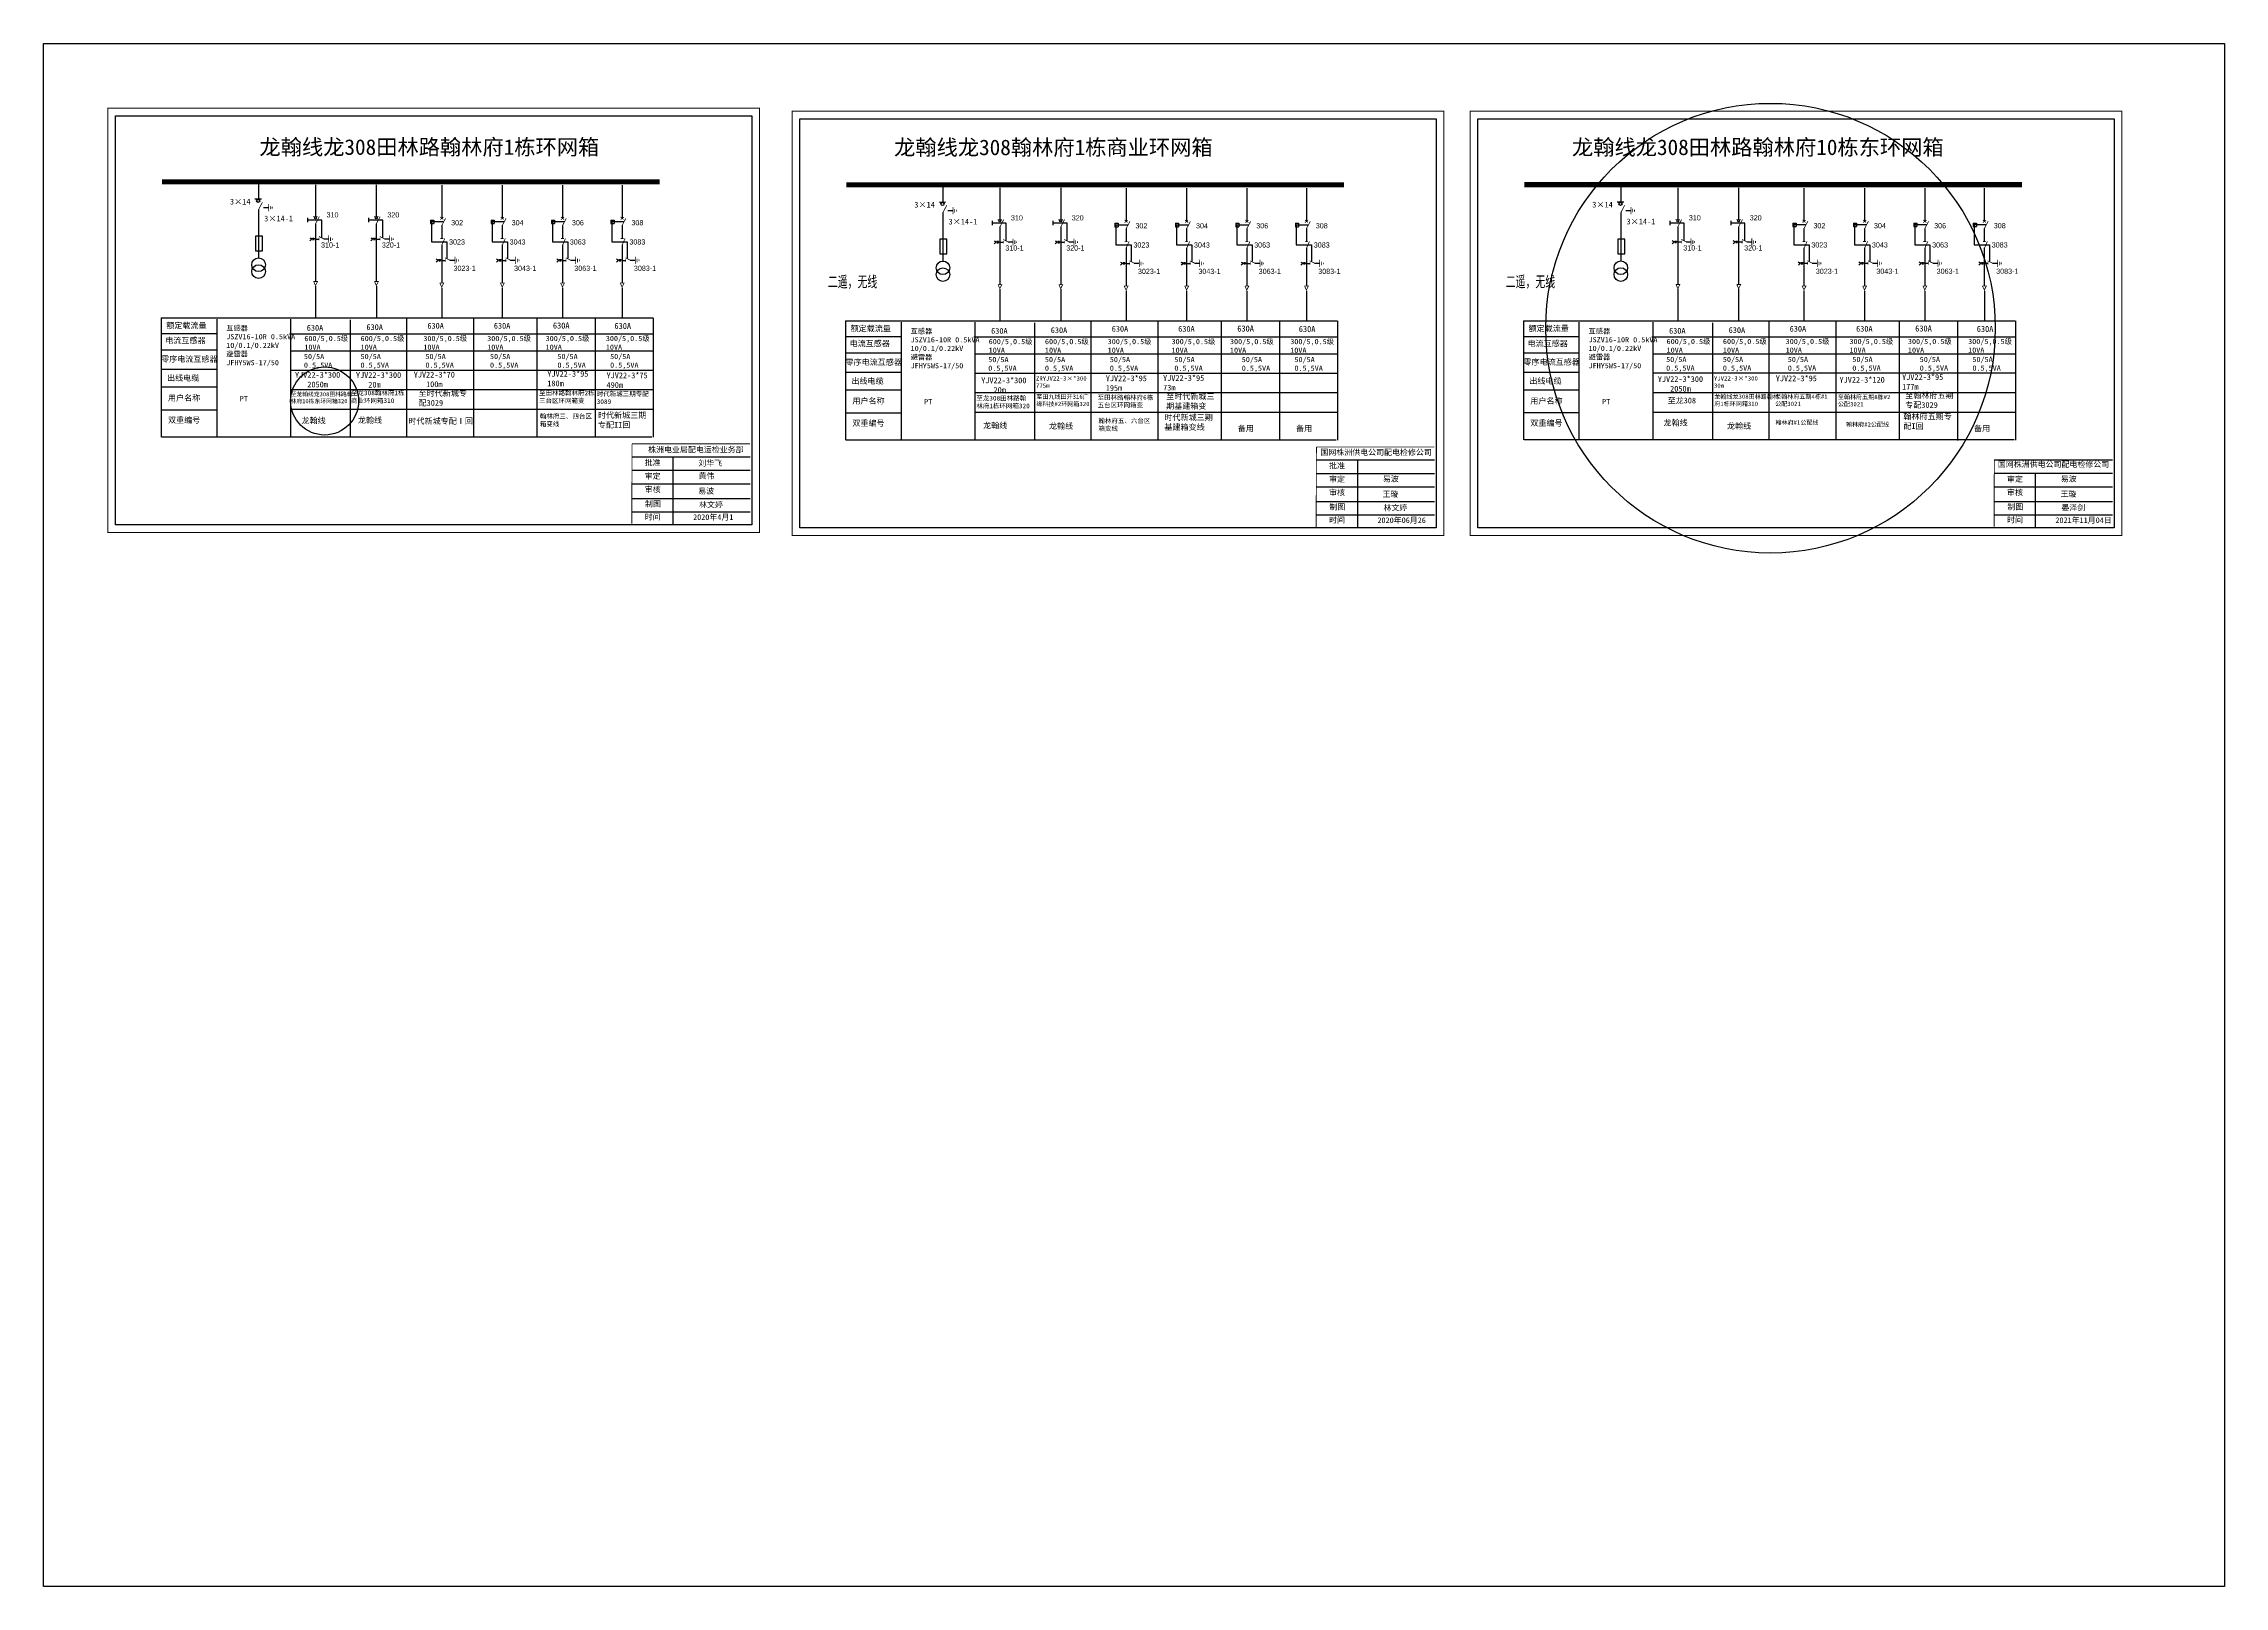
# Model space of a CAD drawing. Extents: x -194 to 226, y -192 to 105.
import ezdxf

# ---------------------------------------------------------------- set-up
doc = ezdxf.new("R2010")
doc.units = 0
doc.header["$LTSCALE"] = 0.774411
doc.linetypes.add('ACAD_ISO02W100', pattern=[15, 12, -3])
doc.linetypes.add('CENTER', pattern=[50.8, 31.75, -6.35, 6.35, -6.35])
doc.layers.get('0').update_dxf_attribs({"linetype": 'CONTINUOUS'})
doc.layers.add('2', color=7, linetype='CONTINUOUS')
doc.layers.add('3', color=7, linetype='CONTINUOUS')
doc.styles.add('hztxt_txtstyle_0.00_0_0', font='simkai.ttf')
doc.styles.add('hztxt_txtstyle_1.80_0_0', font='', dxfattribs={"height": 1.8, "bigfont": 'hztxt.shx'})
doc.styles.add('hztxt_txtstyle_2.70_0_0', font='simkai.ttf', dxfattribs={"height": 2.7})
doc.styles.add('KaiTi_txtstyle_1.11_0_0', font='simkai.ttf', dxfattribs={"height": 1.109414})
doc.styles.add('SimSun_txtstyle_1.09_0_0', font='', dxfattribs={"height": 1.0944})
doc.styles.add('字体', font='', dxfattribs={"height": 2.5})
doc.styles.add('宋体', font='', dxfattribs={"width": 0.65})
doc.styles.add('宋体_txtstyle_1.35', font='', dxfattribs={"height": 1.348028})
doc.styles.get('hztxt_txtstyle_1.80_0_0').set_extended_font_data('hztxt')
doc.styles.get('SimSun_txtstyle_1.09_0_0').set_extended_font_data('SimSun')
doc.styles.get('字体').set_extended_font_data('SimSun')
doc.styles.get('宋体').set_extended_font_data('SimSun')
doc.styles.get('宋体_txtstyle_1.35').set_extended_font_data('宋体')

# ---------------------------------------------------------------- blocks, each defined once
blk = doc.blocks.new('JD')
for points in [[(-2, 0.2), (-2, -0.2), (2, 0.2), (2, -0.2)], [(1, -1.2), (1, -0.8), (-1, -1.2), (-1, -0.8)], [(-0.5, -1.8), (-0.5, -2.2), (0.5, -1.8), (0.5, -2.2)]]:
    blk.add_trace(points)

msp = doc.modelspace()

# ---------------------------------------------------------------- linework, layer by layer
at = {"color": 0}
for p, q in [((-194.22, 105.09), (225.78, 105.09)), ((-152.85, 78.49), (-152.85, 75.2)), ((-141.86, 77.89), (-141.86, 71.78)), ((-130.15, 77.89), (-130.15, 71.78)), ((-117.56, 77.86), (-117.56, 71.44)), ((-105.9, 77.86), (-105.9, 71.44)), ((-94.3, 77.86), (-94.3, 71.44)), ((-82.83, 77.86), (-82.83, 71.44)), ((-21.05, 77.9), (-21.05, 74.61)), ((-10.06, 77.3), (-10.06, 71.19)), ((1.66, 77.3), (1.66, 71.19)), ((14.24, 77.27), (14.24, 70.85)), ((25.9, 77.27), (25.9, 70.85)), ((37.5, 77.27), (37.5, 70.85)), ((48.98, 77.27), (48.98, 70.85)), ((109.52, 77.92), (109.52, 74.63)), ((120.5, 77.32), (120.5, 71.21)), ((132.22, 77.32), (132.22, 71.21)), ((144.81, 77.28), (144.81, 70.87)), ((156.47, 77.28), (156.47, 70.87)), ((168.07, 77.28), (168.07, 70.87)), ((179.54, 77.28), (179.54, 70.87)), ((-152.83, 73.17), (-152.83, 63.84)), ((-151.85, 73.54), (-150.91, 73.54)), ((-21.03, 72.58), (-21.03, 63.25)), ((-20.05, 72.95), (-19.11, 72.95)), ((109.54, 72.6), (109.54, 63.27)), ((110.52, 72.97), (111.46, 72.97)), ((-141.86, 70.42), (-141.86, 59.31)), ((-141.86, 67.47), (-141.17, 67.47)), ((-140.27, 67.49), (-139.33, 67.49)), ((-130.15, 70.42), (-130.15, 59.31)), ((-130.15, 67.47), (-129.45, 67.47)), ((-128.55, 67.49), (-127.61, 67.49)), ((-119.69, 71.09), (-119.09, 71.09)), ((-119.69, 71.09), (-119.69, 70.43)), ((-119.69, 70.43), (-119.09, 70.43)), ((-119.09, 71.09), (-119.09, 70.43)), ((-117.56, 70.08), (-117.56, 67.6)), ((-108.03, 71.09), (-107.43, 71.09)), ((-108.03, 71.09), (-108.03, 70.43)), ((-108.03, 70.43), (-107.43, 70.43)), ((-107.43, 71.09), (-107.43, 70.43)), ((-105.9, 70.08), (-105.9, 67.6)), ((-96.43, 71.09), (-95.83, 71.09)), ((-96.43, 71.09), (-96.43, 70.43)), ((-96.43, 70.43), (-95.83, 70.43)), ((-95.83, 71.09), (-95.83, 70.43)), ((-94.3, 70.08), (-94.3, 67.6)), ((-84.96, 71.09), (-84.36, 71.09)), ((-84.96, 71.09), (-84.96, 70.43)), ((-84.96, 70.43), (-84.36, 70.43)), ((-84.36, 71.09), (-84.36, 70.43)), ((-82.83, 70.08), (-82.83, 67.6)), ((-10.06, 69.83), (-10.06, 58.73)), ((1.66, 69.83), (1.66, 58.73)), ((12.11, 70.5), (12.71, 70.5)), ((12.11, 70.5), (12.11, 69.84)), ((12.11, 69.84), (12.71, 69.84)), ((12.71, 70.5), (12.71, 69.84)), ((14.24, 69.49), (14.24, 67.01)), ((23.77, 70.5), (24.37, 70.5)), ((23.77, 70.5), (23.77, 69.84)), ((23.77, 69.84), (24.37, 69.84)), ((24.37, 70.5), (24.37, 69.84)), ((25.9, 69.49), (25.9, 67.01)), ((35.37, 70.5), (35.97, 70.5)), ((35.37, 70.5), (35.37, 69.84)), ((35.37, 69.84), (35.97, 69.84)), ((35.97, 70.5), (35.97, 69.84)), ((37.5, 69.49), (37.5, 67.01)), ((46.85, 70.5), (47.44, 70.5)), ((46.85, 70.5), (46.85, 69.84)), ((46.85, 69.84), (47.44, 69.84)), ((47.44, 70.5), (47.44, 69.84)), ((48.98, 69.49), (48.98, 67.01)), ((120.5, 69.84), (120.5, 58.74)), ((132.22, 69.84), (132.22, 58.74)), ((142.68, 70.52), (143.28, 70.52)), ((142.68, 70.52), (142.68, 69.86)), ((142.68, 69.86), (143.28, 69.86)), ((143.28, 70.52), (143.28, 69.86)), ((144.81, 69.51), (144.81, 67.03)), ((154.34, 70.52), (154.94, 70.52)), ((154.34, 70.52), (154.34, 69.86)), ((154.34, 69.86), (154.94, 69.86)), ((154.94, 70.52), (154.94, 69.86)), ((156.47, 69.51), (156.47, 67.03)), ((165.94, 70.52), (166.54, 70.52)), ((165.94, 70.52), (165.94, 69.86)), ((165.94, 69.86), (166.54, 69.86)), ((166.54, 70.52), (166.54, 69.86)), ((168.07, 69.51), (168.07, 67.03)), ((177.41, 70.52), (178.01, 70.52)), ((177.41, 70.52), (177.41, 69.86)), ((177.41, 69.86), (178.01, 69.86)), ((178.01, 70.52), (178.01, 69.86)), ((179.54, 69.51), (179.54, 67.03)), ((-117.56, 66.36), (-117.56, 59.06)), ((-117.56, 63.36), (-116.87, 63.36)), ((-115.96, 63.38), (-115.02, 63.38)), ((-105.9, 66.36), (-105.9, 59.06)), ((-105.9, 63.36), (-105.21, 63.36)), ((-104.31, 63.38), (-103.37, 63.38)), ((-94.3, 66.36), (-94.3, 59.06)), ((-94.3, 63.36), (-93.61, 63.36)), ((-92.71, 63.38), (-91.77, 63.38)), ((-82.83, 66.36), (-82.83, 59.06)), ((-82.83, 63.36), (-82.13, 63.36)), ((-81.23, 63.38), (-80.29, 63.38)), ((-10.06, 66.88), (-9.37, 66.88)), ((-8.47, 66.9), (-7.53, 66.9)), ((1.66, 66.88), (2.35, 66.88)), ((3.25, 66.9), (4.19, 66.9)), ((14.24, 65.78), (14.24, 58.47)), ((25.9, 65.78), (25.9, 58.47)), ((37.5, 65.78), (37.5, 58.47)), ((48.98, 65.78), (48.98, 58.47)), ((120.5, 66.9), (121.2, 66.9)), ((122.1, 66.92), (123.04, 66.92)), ((132.22, 66.9), (132.91, 66.9)), ((133.82, 66.92), (134.76, 66.92)), ((144.81, 65.79), (144.81, 58.49)), ((156.47, 65.79), (156.47, 58.49)), ((168.07, 65.79), (168.07, 58.49)), ((179.54, 65.79), (179.54, 58.49)), ((14.24, 62.78), (14.93, 62.78)), ((15.84, 62.79), (16.78, 62.79)), ((25.9, 62.78), (26.59, 62.78)), ((27.49, 62.79), (28.44, 62.79)), ((37.5, 62.78), (38.19, 62.78)), ((39.09, 62.79), (40.03, 62.79)), ((48.98, 62.78), (49.67, 62.78)), ((50.57, 62.79), (51.51, 62.79)), ((144.81, 62.79), (145.5, 62.79)), ((146.4, 62.81), (147.35, 62.81)), ((156.47, 62.79), (157.16, 62.79)), ((158.06, 62.81), (159, 62.81)), ((168.07, 62.79), (168.76, 62.79)), ((169.66, 62.81), (170.6, 62.81)), ((179.54, 62.79), (180.23, 62.79)), ((181.14, 62.81), (182.08, 62.81)), ((-160.79, 49.21), (-171.49, 49.21)), ((-28.99, 48.62), (-39.69, 48.62)), ((101.58, 48.64), (90.87, 48.64)), ((-160.83, 46.06), (-171.53, 46.06)), ((-160.83, 42.35), (-171.53, 42.35)), ((-29.03, 45.48), (-39.73, 45.48)), ((101.54, 45.49), (90.83, 45.49)), ((-160.87, 38.96), (-171.57, 38.96)), ((-29.07, 38.37), (-39.77, 38.37)), ((-29.03, 41.76), (-39.73, 41.76)), ((101.5, 38.39), (90.79, 38.39)), ((101.54, 41.78), (90.83, 41.78)), ((-160.83, 34.55), (-171.54, 34.55)), ((-29.03, 33.96), (-39.73, 33.96)), ((101.54, 33.98), (90.83, 33.98))]:
    msp.add_line(p, q, dxfattribs=at)
for p, q in [((-194.22, -191.91), (-194.22, 105.09)), ((225.78, 105.09), (225.78, -191.91)), ((225.78, -191.91), (-194.22, -191.91))]:
    msp.add_line(p, q)
at = {"color": 0, "linetype": 'ACAD_ISO02W100'}
for p, q in [((-117.26, 70.75), (-119.5, 70.75)), ((-119.5, 70.75), (-119.5, 66.94)), ((-105.6, 70.75), (-107.84, 70.75)), ((-107.84, 70.75), (-107.84, 66.94)), ((-94, 70.75), (-96.24, 70.75)), ((-96.24, 70.75), (-96.24, 66.94)), ((-82.53, 70.75), (-84.77, 70.75)), ((-84.77, 70.75), (-84.77, 66.94)), ((14.54, 70.16), (12.3, 70.16)), ((12.3, 70.16), (12.3, 66.35)), ((26.2, 70.16), (23.96, 70.16)), ((23.96, 70.16), (23.96, 66.35)), ((37.8, 70.16), (35.56, 70.16)), ((35.56, 70.16), (35.56, 66.35)), ((49.28, 70.16), (47.04, 70.16)), ((47.04, 70.16), (47.04, 66.35)), ((145.11, 70.17), (142.87, 70.17)), ((142.87, 70.17), (142.87, 66.36)), ((156.77, 70.17), (154.53, 70.17)), ((154.53, 70.17), (154.53, 66.36)), ((168.37, 70.17), (166.13, 70.17)), ((166.13, 70.17), (166.13, 66.36)), ((179.84, 70.17), (177.6, 70.17)), ((177.6, 70.17), (177.6, 66.36)), ((-119.5, 66.94), (-116.54, 66.94)), ((-116.54, 66.94), (-116.54, 63.79)), ((-107.84, 66.94), (-104.89, 66.94)), ((-104.89, 66.94), (-104.89, 63.79)), ((-96.24, 66.94), (-93.29, 66.94)), ((-93.29, 66.94), (-93.29, 63.79)), ((-84.77, 66.94), (-81.81, 66.94)), ((-81.81, 66.94), (-81.81, 63.79)), ((12.3, 66.35), (15.26, 66.35)), ((15.26, 66.35), (15.26, 63.2)), ((23.96, 66.35), (26.92, 66.35)), ((26.92, 66.35), (26.92, 63.2)), ((35.56, 66.35), (38.51, 66.35)), ((38.51, 66.35), (38.51, 63.2)), ((47.04, 66.35), (49.99, 66.35)), ((49.99, 66.35), (49.99, 63.2)), ((142.87, 66.36), (145.83, 66.36)), ((145.83, 66.36), (145.83, 63.22)), ((154.53, 66.36), (157.48, 66.36)), ((157.48, 66.36), (157.48, 63.22)), ((166.13, 66.36), (169.08, 66.36)), ((169.08, 66.36), (169.08, 63.22)), ((177.6, 66.36), (180.56, 66.36)), ((180.56, 66.36), (180.56, 63.22))]:
    msp.add_line(p, q, dxfattribs=at)
at = {"color": 0, "linetype": 'CENTER'}
for p, q in [((-141.86, 58.42), (-141.86, 52.28)), ((-130.14, 58.42), (-130.14, 52.28)), ((-117.55, 58.08), (-117.55, 52.31)), ((-105.9, 58.08), (-105.9, 52.31)), ((-94.3, 58.08), (-94.3, 52.31)), ((-82.82, 58.08), (-82.82, 52.31)), ((-10.06, 57.83), (-10.06, 51.69)), ((1.66, 57.83), (1.66, 51.69)), ((14.25, 57.49), (14.25, 51.72)), ((25.91, 57.49), (25.91, 51.72)), ((37.5, 57.49), (37.5, 51.72)), ((48.98, 57.49), (48.98, 51.72)), ((120.51, 57.85), (120.51, 51.71)), ((132.23, 57.85), (132.23, 51.71)), ((144.81, 57.5), (144.81, 51.74)), ((156.47, 57.5), (156.47, 51.74)), ((168.07, 57.5), (168.07, 51.74)), ((179.55, 57.5), (179.55, 51.74))]:
    msp.add_line(p, q, dxfattribs=at)
at = {"color": 0, "linetype": 'Continuous'}
for p, q in [((-171.56, 52.29), (-76.89, 52.29)), ((-171.51, 29.35), (-171.51, 52.29)), ((-160.89, 52.05), (-160.89, 29.36)), ((-146.68, 52.05), (-146.68, 29.36)), ((-135.16, 51.9), (-135.16, 29.37)), ((-124.33, 52.25), (-124.33, 29.36)), ((-111.44, 52.25), (-111.44, 29.36)), ((-99.24, 52.23), (-99.24, 29.34)), ((-87.97, 52.16), (-87.97, 29.26)), ((-76.84, 52.28), (-76.84, 29.34)), ((-39.76, 51.71), (54.91, 51.71)), ((-39.71, 28.76), (-39.71, 51.71)), ((-29.09, 51.46), (-29.09, 28.77)), ((-14.88, 51.46), (-14.88, 28.77)), ((-3.36, 51.31), (-3.36, 28.78)), ((7.47, 51.66), (7.47, 28.77)), ((20.36, 51.66), (20.36, 28.77)), ((32.56, 51.65), (32.56, 28.75)), ((43.83, 51.57), (43.83, 28.68)), ((54.96, 51.69), (54.96, 28.75)), ((90.81, 51.72), (185.47, 51.72)), ((90.85, 28.78), (90.85, 51.72)), ((101.48, 51.48), (101.48, 28.78)), ((115.69, 51.48), (115.69, 28.78)), ((127.21, 51.32), (127.21, 28.8)), ((138.04, 51.68), (138.04, 28.79)), ((150.93, 51.68), (150.93, 28.79)), ((163.13, 51.66), (163.13, 28.77)), ((174.4, 51.59), (174.4, 28.69)), ((185.53, 51.71), (185.53, 28.76)), ((-146.85, 49.23), (-76.86, 49.23)), ((-15.05, 48.64), (54.94, 48.64)), ((115.52, 48.66), (185.51, 48.66)), ((-146.68, 45.93), (-76.84, 45.93)), ((-146.68, 42.25), (-76.95, 42.25)), ((-14.88, 45.35), (54.96, 45.35)), ((115.69, 45.36), (185.53, 45.36)), ((-146.68, 38.52), (-76.76, 38.52)), ((-14.88, 41.66), (54.85, 41.66)), ((-14.88, 37.93), (55.04, 37.93)), ((115.69, 41.68), (185.41, 41.68)), ((115.69, 37.95), (185.6, 37.95)), ((-146.68, 34.73), (-76.86, 34.73)), ((-14.88, 34.14), (54.94, 34.14)), ((115.69, 34.16), (185.51, 34.16)), ((-77.11, 29.35), (-171.44, 29.35)), ((-80.9, 25.54), (-58.15, 25.54)), ((-73.01, 25.54), (-73.01, 12.61)), ((54.7, 28.76), (-39.64, 28.76)), ((185.26, 28.78), (90.93, 28.78)), ((-80.9, 22.95), (-58.15, 22.95)), ((50.9, 24.96), (73.65, 24.96)), ((50.9, 22.36), (73.65, 22.36)), ((58.79, 24.96), (58.79, 12.02)), ((181.47, 24.97), (204.22, 24.97)), ((181.47, 22.38), (204.22, 22.38)), ((189.36, 22.32), (189.36, 12.04)), ((-80.9, 20.36), (-58.15, 20.36)), ((-80.9, 17.53), (-58.15, 17.53)), ((50.9, 19.77), (73.65, 19.77)), ((50.9, 16.94), (73.65, 16.94)), ((181.47, 19.79), (204.22, 19.79)), ((181.47, 16.96), (204.22, 16.96)), ((-80.9, 14.94), (-58.15, 14.94)), ((50.9, 14.35), (73.65, 14.35)), ((181.47, 14.37), (204.22, 14.37))]:
    msp.add_line(p, q, dxfattribs=at)
at = {"color": 0, "linetype": 'Continuous', "const_width": 0.182}
for points in [[(-181.84, 92.67), (-56.36, 92.67), (-56.36, 10.97), (-181.84, 10.97)], [(-50.04, 92.08), (75.44, 92.08), (75.44, 10.38), (-50.04, 10.38)], [(80.52, 92.1), (206.01, 92.1), (206.01, 10.4), (80.52, 10.4)]]:
    msp.add_lwpolyline(points, close=True, dxfattribs=at)
at = {"color": 0, "linetype": 'Continuous'}
for points in [[(-180.37, 91.2), (-57.84, 91.2), (-57.84, 12.45), (-180.37, 12.45)], [(-48.57, 90.61), (73.96, 90.61), (73.96, 11.86), (-48.57, 11.86)], [(82, 90.62), (204.53, 90.62), (204.53, 11.87), (82, 11.87)]]:
    msp.add_lwpolyline(points, close=True, dxfattribs=at)
at = {"color": 0}
for points, const_width in [([(-171.44, 78.49), (-75.59, 78.49)], 0.998), ([(-39.64, 77.9), (56.21, 77.9)], 0.998), ([(90.93, 77.92), (186.77, 77.92)], 0.998), ([(-153.6, 75.16), (-152.2, 75.16)], 0.238), ([(-152.83, 73.13), (-152.08, 74.55)], 0.15), ([(-142.31, 71.76), (-141.42, 71.76)], 0.15), ([(-141.86, 70.38), (-141.12, 71.8)], 0.15), ([(-130.59, 71.76), (-129.7, 71.76)], 0.15), ([(-130.15, 70.38), (-129.4, 71.8)], 0.15), ([(-117.84, 71.22), (-117.23, 71.67)], 0.15), ([(-117.84, 71.72), (-117.25, 71.23)], 0.15), ([(-117.56, 70.04), (-116.81, 71.46)], 0.15), ([(-106.18, 71.22), (-105.58, 71.67)], 0.15), ([(-106.18, 71.72), (-105.59, 71.23)], 0.15), ([(-105.9, 70.04), (-105.15, 71.46)], 0.15), ([(-94.58, 71.72), (-93.99, 71.23)], 0.15), ([(-94.59, 71.22), (-93.98, 71.67)], 0.15), ([(-94.3, 70.04), (-93.55, 71.46)], 0.15), ([(-83.1, 71.72), (-82.52, 71.23)], 0.15), ([(-83.11, 71.22), (-82.5, 71.67)], 0.15), ([(-82.83, 70.04), (-82.08, 71.46)], 0.15), ([(-21.8, 74.57), (-20.4, 74.57)], 0.238), ([(-21.03, 72.54), (-20.28, 73.96)], 0.15), ([(108.77, 74.59), (110.17, 74.59)], 0.238), ([(109.54, 72.56), (110.28, 73.98)], 0.15), ([(-141.21, 67.97), (-140.21, 67.47)], 0.15), ([(-141.17, 67.7), (-141.17, 67.24)], 0.15), ([(-129.49, 67.97), (-128.49, 67.47)], 0.15), ([(-129.45, 67.7), (-129.45, 67.24)], 0.15), ([(-117.83, 67.56), (-117.27, 67.56)], 0.15), ([(-117.59, 66.18), (-116.96, 67.59)], 0.15), ([(-106.17, 67.56), (-105.61, 67.56)], 0.15), ([(-105.93, 66.18), (-105.3, 67.59)], 0.15), ([(-94.57, 67.56), (-94.02, 67.56)], 0.15), ([(-94.33, 66.18), (-93.7, 67.59)], 0.15), ([(-83.09, 67.56), (-82.54, 67.56)], 0.15), ([(-82.86, 66.18), (-82.23, 67.59)], 0.15), ([(-10.5, 71.17), (-9.62, 71.17)], 0.15), ([(-10.06, 69.79), (-9.31, 71.21)], 0.15), ([(-9.41, 67.38), (-8.41, 66.88)], 0.15), ([(1.21, 71.17), (2.1, 71.17)], 0.15), ([(1.66, 69.79), (2.4, 71.21)], 0.15), ([(2.31, 67.38), (3.31, 66.88)], 0.15), ([(13.96, 70.63), (14.57, 71.08)], 0.15), ([(13.96, 71.13), (14.55, 70.64)], 0.15), ([(14.24, 69.45), (14.99, 70.87)], 0.15), ([(25.62, 70.63), (26.22, 71.08)], 0.15), ([(25.62, 71.13), (26.21, 70.64)], 0.15), ([(25.9, 69.45), (26.65, 70.87)], 0.15), ([(37.22, 71.13), (37.81, 70.64)], 0.15), ([(37.21, 70.63), (37.82, 71.08)], 0.15), ([(37.5, 69.45), (38.25, 70.87)], 0.15), ([(48.7, 71.13), (49.28, 70.64)], 0.15), ([(48.69, 70.63), (49.3, 71.08)], 0.15), ([(48.98, 69.45), (49.72, 70.87)], 0.15), ([(120.06, 71.19), (120.95, 71.19)], 0.15), ([(120.5, 69.81), (121.25, 71.23)], 0.15), ([(121.16, 67.4), (122.16, 66.9)], 0.15), ([(121.2, 67.13), (121.2, 66.67)], 0.15), ([(131.78, 71.19), (132.66, 71.19)], 0.15), ([(132.22, 69.81), (132.97, 71.23)], 0.15), ([(132.88, 67.4), (133.87, 66.9)], 0.15), ([(132.91, 67.13), (132.91, 66.67)], 0.15), ([(144.53, 70.64), (145.13, 71.1)], 0.15), ([(144.53, 71.14), (145.12, 70.66)], 0.15), ([(144.81, 69.47), (145.56, 70.89)], 0.15), ([(156.19, 71.14), (156.78, 70.66)], 0.15), ([(156.18, 70.64), (156.79, 71.1)], 0.15), ([(156.47, 69.47), (157.22, 70.89)], 0.15), ([(167.79, 71.14), (168.37, 70.66)], 0.15), ([(167.78, 70.64), (168.39, 71.1)], 0.15), ([(168.07, 69.47), (168.82, 70.89)], 0.15), ([(179.26, 70.64), (179.87, 71.1)], 0.15), ([(179.26, 71.14), (179.85, 70.66)], 0.15), ([(179.54, 69.47), (180.29, 70.89)], 0.15), ([(-116.9, 63.86), (-115.91, 63.36)], 0.15), ([(-116.87, 63.59), (-116.87, 63.13)], 0.15), ([(-105.25, 63.86), (-104.25, 63.36)], 0.15), ([(-105.21, 63.59), (-105.21, 63.13)], 0.15), ([(-93.65, 63.86), (-92.65, 63.36)], 0.15), ([(-93.61, 63.59), (-93.61, 63.13)], 0.15), ([(-82.17, 63.86), (-81.17, 63.36)], 0.15), ([(-82.13, 63.59), (-82.13, 63.13)], 0.15), ([(-9.37, 67.11), (-9.37, 66.65)], 0.15), ([(2.35, 67.11), (2.35, 66.65)], 0.15), ([(13.97, 66.97), (14.53, 66.97)], 0.15), ([(14.21, 65.59), (14.84, 67.01)], 0.15), ([(14.9, 63.27), (15.89, 62.78)], 0.15), ([(14.93, 63.01), (14.93, 62.55)], 0.15), ([(25.63, 66.97), (26.19, 66.97)], 0.15), ([(25.87, 65.59), (26.5, 67.01)], 0.15), ([(26.55, 63.27), (27.55, 62.78)], 0.15), ([(26.59, 63.01), (26.59, 62.55)], 0.15), ([(37.23, 66.97), (37.79, 66.97)], 0.15), ([(37.47, 65.59), (38.1, 67.01)], 0.15), ([(38.15, 63.27), (39.15, 62.78)], 0.15), ([(38.19, 63.01), (38.19, 62.55)], 0.15), ([(48.71, 66.97), (49.26, 66.97)], 0.15), ([(48.95, 65.59), (49.58, 67.01)], 0.15), ([(49.63, 63.27), (50.63, 62.78)], 0.15), ([(49.67, 63.01), (49.67, 62.55)], 0.15), ([(144.54, 66.99), (145.1, 66.99)], 0.15), ([(144.78, 65.61), (145.41, 67.02)], 0.15), ([(145.46, 63.29), (146.46, 62.79)], 0.15), ([(145.5, 63.02), (145.5, 62.56)], 0.15), ([(156.2, 66.99), (156.76, 66.99)], 0.15), ([(156.44, 65.61), (157.07, 67.02)], 0.15), ([(157.12, 63.29), (158.12, 62.79)], 0.15), ([(157.16, 63.02), (157.16, 62.56)], 0.15), ([(167.8, 66.99), (168.35, 66.99)], 0.15), ([(168.04, 65.61), (168.67, 67.02)], 0.15), ([(168.72, 63.29), (169.72, 62.79)], 0.15), ([(168.76, 63.02), (168.76, 62.56)], 0.15), ([(179.27, 66.99), (179.83, 66.99)], 0.15), ([(179.51, 65.61), (180.14, 67.02)], 0.15), ([(180.2, 63.29), (181.19, 62.79)], 0.15), ([(180.23, 63.02), (180.23, 62.56)], 0.15), ([(-142.23, 59.29), (-141.47, 59.29), (-141.86, 58.52), (-142.22, 59.31)], 0.15), ([(-130.51, 59.29), (-129.75, 59.29), (-130.14, 58.52), (-130.5, 59.31)], 0.15), ([(-117.93, 59.01), (-117.16, 59.01), (-117.55, 58.24), (-117.92, 59.03)], 0.15), ([(-106.27, 59.01), (-105.51, 59.01), (-105.9, 58.24), (-106.26, 59.03)], 0.15), ([(-94.67, 59.01), (-93.91, 59.01), (-94.3, 58.24), (-94.66, 59.03)], 0.15), ([(-83.19, 59.01), (-82.43, 59.01), (-82.82, 58.24), (-83.18, 59.03)], 0.15), ([(120.14, 58.72), (120.9, 58.72), (120.51, 57.95), (120.15, 58.73)], 0.15), ([(131.85, 58.72), (132.62, 58.72), (132.23, 57.95), (131.86, 58.73)], 0.15), ([(-10.43, 58.7), (-9.67, 58.7), (-10.06, 57.93), (-10.42, 58.72)], 0.15), ([(1.29, 58.7), (2.05, 58.7), (1.66, 57.93), (1.3, 58.72)], 0.15), ([(13.88, 58.42), (14.64, 58.42), (14.25, 57.65), (13.88, 58.44)], 0.15), ([(25.53, 58.42), (26.3, 58.42), (25.91, 57.65), (25.54, 58.44)], 0.15), ([(37.13, 58.42), (37.89, 58.42), (37.5, 57.65), (37.14, 58.44)], 0.15), ([(48.61, 58.42), (49.37, 58.42), (48.98, 57.65), (48.62, 58.44)], 0.15), ([(144.44, 58.44), (145.21, 58.44), (144.81, 57.67), (144.45, 58.45)], 0.15), ([(156.1, 58.44), (156.86, 58.44), (156.47, 57.67), (156.11, 58.45)], 0.15), ([(167.7, 58.44), (168.46, 58.44), (168.07, 57.67), (167.71, 58.45)], 0.15), ([(179.18, 58.44), (179.94, 58.44), (179.55, 57.67), (179.18, 58.45)], 0.15)]:
    msp.add_lwpolyline(points, dxfattribs=dict(at, const_width=const_width))
for points in [[(-143.37, 71.53), (-143.37, 70.7)], [(-131.66, 71.53), (-131.66, 70.7)], [(-153.43, 68), (-153.43, 65.2), (-152.04, 65.2), (-152.04, 68.04), (-153.43, 68.04)], [(-142.37, 67.48), (-142.68, 67.48)], [(-142.37, 67.69), (-142.37, 67.23)], [(-142.23, 67.69), (-142.23, 67.23)], [(-141.87, 67.48), (-142.23, 67.48)], [(-130.65, 67.48), (-130.96, 67.48)], [(-130.65, 67.69), (-130.65, 67.23)], [(-130.51, 67.69), (-130.51, 67.23)], [(-130.15, 67.48), (-130.51, 67.48)], [(-21.62, 67.42), (-21.62, 64.62), (-20.24, 64.62), (-20.24, 67.45), (-21.62, 67.45)], [(-11.57, 70.94), (-11.57, 70.11)], [(0.15, 70.94), (0.15, 70.11)], [(108.94, 67.43), (108.94, 64.63), (110.33, 64.63), (110.33, 67.46), (108.94, 67.46)], [(118.99, 70.96), (118.99, 70.13)], [(130.71, 70.96), (130.71, 70.13)], [(-118.06, 63.37), (-118.38, 63.37)], [(-118.06, 63.58), (-118.06, 63.13)], [(-117.92, 63.58), (-117.92, 63.13)], [(-117.56, 63.37), (-117.92, 63.37)], [(-106.4, 63.37), (-106.72, 63.37)], [(-106.4, 63.58), (-106.4, 63.13)], [(-106.26, 63.58), (-106.26, 63.13)], [(-105.9, 63.37), (-106.26, 63.37)], [(-94.81, 63.37), (-95.12, 63.37)], [(-94.81, 63.58), (-94.81, 63.13)], [(-94.67, 63.58), (-94.67, 63.13)], [(-94.3, 63.37), (-94.67, 63.37)], [(-83.33, 63.37), (-83.64, 63.37)], [(-83.33, 63.58), (-83.33, 63.13)], [(-83.19, 63.58), (-83.19, 63.13)], [(-82.83, 63.37), (-83.19, 63.37)], [(-10.57, 66.89), (-10.88, 66.89)], [(-10.57, 67.1), (-10.57, 66.64)], [(-10.43, 67.1), (-10.43, 66.64)], [(-10.06, 66.89), (-10.43, 66.89)], [(1.15, 66.89), (0.84, 66.89)], [(1.15, 67.1), (1.15, 66.64)], [(1.29, 67.1), (1.29, 66.64)], [(1.65, 66.89), (1.29, 66.89)], [(120, 66.9), (119.69, 66.9)], [(120, 67.11), (120, 66.66)], [(120.14, 67.11), (120.14, 66.66)], [(120.5, 66.9), (120.14, 66.9)], [(131.72, 66.9), (131.4, 66.9)], [(131.72, 67.11), (131.72, 66.66)], [(131.86, 67.11), (131.86, 66.66)], [(132.22, 66.9), (131.86, 66.9)], [(144.31, 63.01), (144.31, 62.55)], [(144.45, 63.01), (144.45, 62.55)], [(155.97, 63.01), (155.97, 62.55)], [(156.11, 63.01), (156.11, 62.55)], [(167.56, 63.01), (167.56, 62.55)], [(167.7, 63.01), (167.7, 62.55)], [(179.04, 63.01), (179.04, 62.55)], [(179.18, 63.01), (179.18, 62.55)], [(13.74, 62.78), (13.42, 62.78)], [(13.74, 62.99), (13.74, 62.54)], [(13.88, 62.99), (13.88, 62.54)], [(14.24, 62.78), (13.88, 62.78)], [(25.4, 62.78), (25.08, 62.78)], [(25.4, 62.99), (25.4, 62.54)], [(25.54, 62.99), (25.54, 62.54)], [(25.9, 62.78), (25.54, 62.78)], [(37, 62.78), (36.68, 62.78)], [(37, 62.99), (37, 62.54)], [(37.14, 62.99), (37.14, 62.54)], [(37.5, 62.78), (37.14, 62.78)], [(48.47, 62.78), (48.16, 62.78)], [(48.47, 62.99), (48.47, 62.54)], [(48.61, 62.99), (48.61, 62.54)], [(48.97, 62.78), (48.61, 62.78)], [(144.31, 62.8), (143.99, 62.8)], [(144.81, 62.8), (144.45, 62.8)], [(155.97, 62.8), (155.65, 62.8)], [(156.47, 62.8), (156.11, 62.8)], [(167.56, 62.8), (167.25, 62.8)], [(168.07, 62.8), (167.7, 62.8)], [(179.04, 62.8), (178.72, 62.8)], [(179.54, 62.8), (179.18, 62.8)]]:
    msp.add_lwpolyline(points, dxfattribs=at)
at = {"color": 0, "linetype": 'ACAD_ISO02W100'}
for points in [[(-140.64, 67.7), (-140.64, 71.12), (-143.37, 71.12)], [(-128.92, 67.7), (-128.92, 71.12), (-131.66, 71.12)], [(-8.84, 67.11), (-8.84, 70.53), (-11.57, 70.53)], [(2.88, 67.11), (2.88, 70.53), (0.15, 70.53)], [(121.73, 67.13), (121.73, 70.54), (118.99, 70.54)], [(133.45, 67.13), (133.45, 70.54), (130.71, 70.54)]]:
    msp.add_lwpolyline(points, dxfattribs=at)
at = {"color": 0}
for points in [[(-142.95, 67.73, -0.877934), (-142.94, 67.13)], [(-131.23, 67.73, -0.877934), (-131.22, 67.13)], [(-118.65, 63.63, -0.877934), (-118.63, 63.02)], [(-106.99, 63.63, -0.877934), (-106.98, 63.02)], [(-95.39, 63.63, -0.877934), (-95.38, 63.02)], [(-83.91, 63.63, -0.877934), (-83.9, 63.02)], [(-11.15, 67.14, -0.877934), (-11.14, 66.54)], [(0.57, 67.14, -0.877934), (0.58, 66.54)], [(13.16, 63.04, -0.877934), (13.17, 62.43)], [(24.81, 63.04, -0.877934), (24.83, 62.43)], [(36.41, 63.04, -0.877934), (36.42, 62.43)], [(47.89, 63.04, -0.877934), (47.9, 62.43)], [(119.42, 67.16, -0.877934), (119.43, 66.55)], [(131.14, 67.16, -0.877934), (131.15, 66.55)], [(143.72, 63.06, -0.877934), (143.73, 62.45)], [(155.38, 63.06, -0.877934), (155.39, 62.45)], [(166.98, 63.06, -0.877934), (166.99, 62.45)], [(178.46, 63.06, -0.877934), (178.47, 62.45)]]:
    msp.add_lwpolyline(points, format="xyb", dxfattribs=at)
at = {"color": 0, "linetype": 'Continuous', "const_width": 0.182}
for points in [[(-80.9, 28.02), (-80.92, 12.65)], [(-80.9, 28.02), (-58.15, 28.02)], [(50.9, 27.43), (50.88, 12.06)], [(50.9, 27.43), (73.65, 27.43)], [(181.41, 24.97), (204.16, 24.97)], [(181.47, 24.96), (181.45, 12.08)]]:
    msp.add_lwpolyline(points, dxfattribs=at)
at = {"color": 1, "linetype": 'Continuous'}
for centre, radius in [((138.36, 50.3), 43.29), ((-140.11, 36.29), 6.55)]:
    msp.add_circle(centre, radius, dxfattribs=at)
at = {"color": 0}
for centre, radius in [((-152.9, 74.82), 0.305), ((-141.86, 71.55), 0.192), ((-130.15, 71.55), 0.192), ((-21.1, 74.23), 0.305), ((109.47, 74.25), 0.305), ((-10.06, 70.96), 0.192), ((1.66, 70.96), 0.192), ((120.5, 70.98), 0.192), ((132.22, 70.98), 0.192)]:
    msp.add_circle(centre, radius, dxfattribs=at)
at = {"layer": '2', "color": 0}
for centre in [(-152.82, 62.51), (-21.02, 61.92), (109.54, 61.94), (-152.82, 61.21), (-21.02, 60.62), (109.54, 60.63)]:
    msp.add_circle(centre, 1.31, dxfattribs=at)

# ---------------------------------------------------------------- block references
at = {"color": 0, "zscale": 0.3494655254595134, "rotation": 90}
for p, xscale, yscale in [((-150.9, 73.51), 0.3494655254594932, 0.3494655254594932), ((-19.09, 72.92), 0.3494655254594363, 0.3494655254594363), ((111.47, 72.94), 0.3494655254594363, 0.3494655254594363), ((-139.32, 67.46), 0.3494655254594932, 0.3494655254594932), ((-127.6, 67.46), 0.3494655254594932, 0.3494655254594932), ((-7.52, 66.87), 0.3494655254594363, 0.3494655254594363), ((4.2, 66.87), 0.3494655254594363, 0.3494655254594363), ((123.05, 66.89), 0.3494655254594363, 0.3494655254594363), ((134.77, 66.89), 0.3494655254594363, 0.3494655254594363), ((-115.01, 63.36), 0.3494655254594932, 0.3494655254594932), ((-103.35, 63.36), 0.3494655254594932, 0.3494655254594932), ((-91.75, 63.36), 0.3494655254594932, 0.3494655254594932), ((-80.28, 63.36), 0.3494655254594932, 0.3494655254594932), ((16.79, 62.77), 0.3494655254594363, 0.3494655254594363), ((28.45, 62.77), 0.3494655254594363, 0.3494655254594363), ((40.05, 62.77), 0.3494655254594363, 0.3494655254594363), ((51.52, 62.77), 0.3494655254594363, 0.3494655254594363), ((147.36, 62.78), 0.3494655254594363, 0.3494655254594363), ((159.02, 62.78), 0.3494655254594363, 0.3494655254594363), ((170.61, 62.78), 0.3494655254594363, 0.3494655254594363), ((182.09, 62.78), 0.3494655254594363, 0.3494655254594363)]:
    msp.add_blockref('JD', p, dxfattribs=dict(at, xscale=xscale, yscale=yscale))

# ---------------------------------------------------------------- texts
at = {"color": 0, "linetype": 'Continuous', "style": 'hztxt_txtstyle_2.70_0_0'}
for s, p in [('3×14', (-158.34, 74.11)), ('3×14-1', (-151.75, 70.86)), ('3×14', (-26.54, 73.52)), ('3×14', (104.03, 73.54)), ('3×14-1', (-19.95, 70.27)), ('3×14-1', (110.62, 70.29))]:
    msp.add_text(s, height=1.109, dxfattribs=at).set_placement(p)
at = {"color": 0, "style": 'hztxt_txtstyle_1.80_0_0'}
for s, p in [('310', (-139.73, 71.63)), ('320', (-128.01, 71.63)), ('310', (-7.93, 71.05)), ('320', (3.79, 71.05)), ('310', (122.64, 71.06)), ('320', (134.36, 71.06)), ('3023', (-116.14, 66.41)), ('302', (-115.74, 70.11)), ('3043', (-104.48, 66.41)), ('304', (-104.08, 70.11)), ('3063', (-92.88, 66.41)), ('306', (-92.48, 70.11)), ('3083', (-81.4, 66.41)), ('308', (-81.01, 70.11)), ('302', (16.06, 69.52)), ('304', (27.72, 69.52)), ('306', (39.32, 69.52)), ('308', (50.79, 69.52)), ('302', (146.63, 69.54)), ('304', (158.29, 69.54)), ('306', (169.88, 69.54)), ('308', (181.36, 69.54)), ('310-1', (-140.8, 65.83)), ('320-1', (-129.08, 65.83)), ('310-1', (-9, 65.24)), ('320-1', (2.72, 65.24)), ('3023', (15.67, 65.83)), ('3043', (27.32, 65.83)), ('3063', (38.92, 65.83)), ('3083', (50.4, 65.83)), ('310-1', (121.57, 65.26)), ('320-1', (133.29, 65.26)), ('3023', (146.23, 65.84)), ('3043', (157.89, 65.84)), ('3063', (169.49, 65.84)), ('3083', (180.97, 65.84)), ('3023-1', (-115.28, 61.34)), ('3043-1', (-103.62, 61.34)), ('3063-1', (-92.02, 61.34)), ('3083-1', (-80.54, 61.34)), ('3023-1', (16.53, 60.75)), ('3043-1', (28.18, 60.75)), ('3063-1', (39.78, 60.75)), ('3083-1', (51.26, 60.75)), ('3023-1', (147.09, 60.77)), ('3043-1', (158.75, 60.77)), ('3063-1', (170.35, 60.77)), ('3083-1', (181.83, 60.77))]:
    msp.add_text(s, height=0.998, dxfattribs=at).set_placement(p)
at = {"color": 0, "linetype": 'Continuous', "attachment_point": 1}
for s, insert, char_height, width, style in [('龙翰线龙308田林路翰林府1栋环网箱', (-152.66, 86.68), 3, 80.4201, '字体'), ('龙翰线龙308翰林府1栋商业环网箱', (-30.43, 86.62), 3, 88.7941, '字体'), ('龙翰线龙308田林路翰林府10栋东环网箱', (100.13, 86.64), 3, 88.7941, '字体'), ('{\\fSimSun|b0|i0|c134|p2;额定载流量}', (-170.61, 51.38), 1.1094, 17.8852, 'hztxt_txtstyle_2.70_0_0'), ('\\A1;{\\fSimSun|b0|i0|c134|p2;互感器\\PJSZV16-10R 0.5kVA\\P10/0.1/0.22kV\\P避雷器\\PJFHY5WS-17/50}', (-159.05, 50.83), 0.9985, 18.4113, 'hztxt_txtstyle_2.70_0_0'), ('{\\fSimSun|b0|i0|c134|p2;630A}', (-143.54, 50.93), 1.1094, 17.8852, 'hztxt_txtstyle_2.70_0_0'), ('{\\fSimSun|b0|i0|c134|p2;630A}', (-132.05, 51.06), 1.1094, 17.8852, 'hztxt_txtstyle_2.70_0_0'), ('{\\fSimSun|b0|i0|c134|p2;630A}', (-120.31, 51.32), 1.1094, 17.8852, 'hztxt_txtstyle_2.70_0_0'), ('{\\fSimSun|b0|i0|c134|p2;630A}', (-107.51, 51.32), 1.1094, 17.8852, 'hztxt_txtstyle_2.70_0_0'), ('{\\fSimSun|b0|i0|c134|p2;630A}', (-96.13, 51.41), 1.1757, 9.454, 'hztxt_txtstyle_0.00_0_0'), ('{\\fSimSun|b0|i0|c134|p2;630A}', (-84.28, 51.32), 1.1757, 9.454, 'hztxt_txtstyle_0.00_0_0'), ('{\\fSimSun|b0|i0|c134|p2;额定载流量}', (-38.81, 50.79), 1.1094, 17.8852, 'hztxt_txtstyle_2.70_0_0'), ('{\\fSimSun|b0|i0|c134|p2;630A}', (-0.25, 50.47), 1.1094, 17.8852, 'hztxt_txtstyle_2.70_0_0'), ('{\\fSimSun|b0|i0|c134|p2;630A}', (11.49, 50.73), 1.1094, 17.8852, 'hztxt_txtstyle_2.70_0_0'), ('{\\fSimSun|b0|i0|c134|p2;630A}', (24.29, 50.73), 1.1094, 17.8852, 'hztxt_txtstyle_2.70_0_0'), ('{\\fSimSun|b0|i0|c134|p2;630A}', (35.67, 50.83), 1.1757, 9.454, 'hztxt_txtstyle_0.00_0_0'), ('{\\fSimSun|b0|i0|c134|p2;630A}', (47.52, 50.73), 1.1757, 9.454, 'hztxt_txtstyle_0.00_0_0'), ('{\\fSimSun|b0|i0|c134|p2;额定载流量}', (91.76, 50.81), 1.1094, 17.8852, 'hztxt_txtstyle_2.70_0_0'), ('\\A1;{\\fSimSun|b0|i0|c134|p2;互感器\\PJSZV16-10R 0.5kVA\\P10/0.1/0.22kV\\P避雷器\\PJFHY5WS-17/50}', (103.32, 50.25), 0.9985, 18.4113, 'hztxt_txtstyle_2.70_0_0'), ('{\\fSimSun|b0|i0|c134|p2;630A}', (130.31, 50.49), 1.1094, 17.8852, 'hztxt_txtstyle_2.70_0_0'), ('{\\fSimSun|b0|i0|c134|p2;630A}', (142.06, 50.75), 1.1094, 17.8852, 'hztxt_txtstyle_2.70_0_0'), ('{\\fSimSun|b0|i0|c134|p2;630A}', (154.85, 50.75), 1.1094, 17.8852, 'hztxt_txtstyle_2.70_0_0'), ('{\\fSimSun|b0|i0|c134|p2;630A}', (166.23, 50.84), 1.1757, 9.454, 'hztxt_txtstyle_0.00_0_0'), ('{\\fSimSun|b0|i0|c134|p2;630A}', (178.09, 50.75), 1.1757, 9.454, 'hztxt_txtstyle_0.00_0_0'), ('{\\fSimSun|b0|i0|c134|p2;电流互感器}', (-170.8, 48.5), 1.1094, 17.8852, 'hztxt_txtstyle_2.70_0_0'), ('\\A1;{\\fSimSun|b0|i0|c134|p2;600/5,0.5级\\P10VA}', (-144.01, 48.82), 0.9985, 18.4113, 'hztxt_txtstyle_2.70_0_0'), ('\\A1;{\\fSimSun|b0|i0|c134|p2;600/5,0.5级\\P10VA}', (-133.17, 48.82), 0.9985, 18.4113, 'hztxt_txtstyle_2.70_0_0'), ('\\A1;{\\fSimSun|b0|i0|c134|p2;300/5,0.5级\\P10VA}', (-121.09, 48.82), 0.9985, 18.4113, 'hztxt_txtstyle_2.70_0_0'), ('\\A1;{\\fSimSun|b0|i0|c134|p2;300/5,0.5级\\P10VA}', (-108.79, 48.82), 0.9985, 18.4113, 'hztxt_txtstyle_2.70_0_0'), ('\\A1;{\\fSimSun|b0|i0|c134|p2;300/5,0.5级\\P10VA}', (-97.54, 48.82), 0.9985, 18.4113, 'hztxt_txtstyle_2.70_0_0'), ('\\A1;{\\fSimSun|b0|i0|c134|p2;300/5,0.5级\\P10VA}', (-85.94, 48.82), 0.9985, 18.4113, 'hztxt_txtstyle_2.70_0_0'), ('{\\fSimSun|b0|i0|c134|p2;电流互感器}', (-39, 47.91), 1.1094, 17.8852, 'hztxt_txtstyle_2.70_0_0'), ('\\A1;{\\fSimSun|b0|i0|c134|p2;互感器\\PJSZV16-10R 0.5kVA\\P10/0.1/0.22kV\\P避雷器\\PJFHY5WS-17/50}', (-27.25, 50.24), 0.9985, 18.4113, 'hztxt_txtstyle_2.70_0_0'), ('\\A1;{\\fSimSun|b0|i0|c134|p2;600/5,0.5级\\P10VA}', (-12.21, 48.23), 0.9985, 18.4113, 'hztxt_txtstyle_2.70_0_0'), ('{\\fSimSun|b0|i0|c134|p2;630A}', (-11.74, 50.34), 1.1094, 17.8852, 'hztxt_txtstyle_2.70_0_0'), ('\\A1;{\\fSimSun|b0|i0|c134|p2;600/5,0.5级\\P10VA}', (-1.37, 48.23), 0.9985, 18.4113, 'hztxt_txtstyle_2.70_0_0'), ('\\A1;{\\fSimSun|b0|i0|c134|p2;300/5,0.5级\\P10VA}', (10.71, 48.23), 0.9985, 18.4113, 'hztxt_txtstyle_2.70_0_0'), ('\\A1;{\\fSimSun|b0|i0|c134|p2;300/5,0.5级\\P10VA}', (23.01, 48.23), 0.9985, 18.4113, 'hztxt_txtstyle_2.70_0_0'), ('\\A1;{\\fSimSun|b0|i0|c134|p2;300/5,0.5级\\P10VA}', (34.26, 48.23), 0.9985, 18.4113, 'hztxt_txtstyle_2.70_0_0'), ('\\A1;{\\fSimSun|b0|i0|c134|p2;300/5,0.5级\\P10VA}', (45.87, 48.23), 0.9985, 18.4113, 'hztxt_txtstyle_2.70_0_0'), ('{\\fSimSun|b0|i0|c134|p2;电流互感器}', (91.57, 47.93), 1.1094, 17.8852, 'hztxt_txtstyle_2.70_0_0'), ('\\A1;{\\fSimSun|b0|i0|c134|p2;600/5,0.5级\\P10VA}', (118.35, 48.25), 0.9985, 18.4113, 'hztxt_txtstyle_2.70_0_0'), ('{\\fSimSun|b0|i0|c134|p2;630A}', (118.83, 50.36), 1.1094, 17.8852, 'hztxt_txtstyle_2.70_0_0'), ('\\A1;{\\fSimSun|b0|i0|c134|p2;600/5,0.5级\\P10VA}', (129.2, 48.25), 0.9985, 18.4113, 'hztxt_txtstyle_2.70_0_0'), ('\\A1;{\\fSimSun|b0|i0|c134|p2;300/5,0.5级\\P10VA}', (141.28, 48.25), 0.9985, 18.4113, 'hztxt_txtstyle_2.70_0_0'), ('\\A1;{\\fSimSun|b0|i0|c134|p2;300/5,0.5级\\P10VA}', (153.57, 48.25), 0.9985, 18.4113, 'hztxt_txtstyle_2.70_0_0'), ('\\A1;{\\fSimSun|b0|i0|c134|p2;300/5,0.5级\\P10VA}', (164.83, 48.25), 0.9985, 18.4113, 'hztxt_txtstyle_2.70_0_0'), ('\\A1;{\\fSimSun|b0|i0|c134|p2;300/5,0.5级\\P10VA}', (176.43, 48.25), 0.9985, 18.4113, 'hztxt_txtstyle_2.70_0_0'), ('{\\fSimSun|b0|i0|c134|p2;零序电流互感器}', (-171.59, 44.92), 1.1094, 17.8852, 'hztxt_txtstyle_2.70_0_0'), ('{\\fSimSun|b0|i0|c134|p2;50/5A\\P0.5,5VA}', (-144.09, 45.36), 0.9985, 17.8852, 'hztxt_txtstyle_2.70_0_0'), ('{\\fSimSun|b0|i0|c134|p2;50/5A\\P0.5,5VA}', (-133.18, 45.36), 0.9985, 17.8852, 'hztxt_txtstyle_2.70_0_0'), ('{\\fSimSun|b0|i0|c134|p2;YJV22-3*70 \\P   100m}', (-122.94, 41.92), 1.1094, 17.8852, 'hztxt_txtstyle_2.70_0_0'), ('{\\fSimSun|b0|i0|c134|p2;50/5A\\P0.5,5VA}', (-120.68, 45.36), 0.9985, 17.8852, 'hztxt_txtstyle_2.70_0_0'), ('{\\fSimSun|b0|i0|c134|p2;50/5A\\P0.5,5VA}', (-108.25, 45.36), 0.9985, 17.8852, 'hztxt_txtstyle_2.70_0_0'), ('{\\fSimSun|b0|i0|c134|p2;YJV22-3*95\\P180m}', (-97.22, 42.08), 1.1094, 17.8852, 'hztxt_txtstyle_2.70_0_0'), ('{\\fSimSun|b0|i0|c134|p2;50/5A\\P0.5,5VA}', (-95.27, 45.36), 0.9985, 17.8852, 'hztxt_txtstyle_2.70_0_0'), ('{\\fSimSun|b0|i0|c134|p2;50/5A\\P0.5,5VA}', (-85.12, 45.36), 0.9985, 17.8852, 'hztxt_txtstyle_2.70_0_0'), ('{\\fSimSun|b0|i0|c134|p2;零序电流互感器}', (-39.79, 44.33), 1.1094, 17.8852, 'hztxt_txtstyle_2.70_0_0'), ('{\\fSimSun|b0|i0|c134|p2;50/5A\\P0.5,5VA}', (-12.29, 44.77), 0.9985, 17.8852, 'hztxt_txtstyle_2.70_0_0'), ('{\\fSimSun|b0|i0|c134|p2;50/5A\\P0.5,5VA}', (-1.38, 44.77), 0.9985, 17.8852, 'hztxt_txtstyle_2.70_0_0'), ('{\\fSimSun|b0|i0|c134|p2;50/5A\\P0.5,5VA}', (11.12, 44.77), 0.9985, 17.8852, 'hztxt_txtstyle_2.70_0_0'), ('{\\fSimSun|b0|i0|c134|p2;50/5A\\P0.5,5VA}', (23.55, 44.77), 0.9985, 17.8852, 'hztxt_txtstyle_2.70_0_0'), ('{\\fSimSun|b0|i0|c134|p2;50/5A\\P0.5,5VA}', (36.53, 44.77), 0.9985, 17.8852, 'hztxt_txtstyle_2.70_0_0'), ('{\\fSimSun|b0|i0|c134|p2;50/5A\\P0.5,5VA}', (46.68, 44.77), 0.9985, 17.8852, 'hztxt_txtstyle_2.70_0_0'), ('{\\fSimSun|b0|i0|c134|p2;零序电流互感器}', (90.78, 44.35), 1.1094, 17.8852, 'hztxt_txtstyle_2.70_0_0'), ('{\\fSimSun|b0|i0|c134|p2;50/5A\\P0.5,5VA}', (118.27, 44.79), 0.9985, 17.8852, 'hztxt_txtstyle_2.70_0_0'), ('{\\fSimSun|b0|i0|c134|p2;50/5A\\P0.5,5VA}', (129.19, 44.79), 0.9985, 17.8852, 'hztxt_txtstyle_2.70_0_0'), ('{\\fSimSun|b0|i0|c134|p2;50/5A\\P0.5,5VA}', (141.69, 44.79), 0.9985, 17.8852, 'hztxt_txtstyle_2.70_0_0'), ('{\\fSimSun|b0|i0|c134|p2;50/5A\\P0.5,5VA}', (154.12, 44.79), 0.9985, 17.8852, 'hztxt_txtstyle_2.70_0_0'), ('{\\fSimSun|b0|i0|c134|p2;50/5A\\P0.5,5VA}', (167.1, 44.79), 0.9985, 17.8852, 'hztxt_txtstyle_2.70_0_0'), ('{\\fSimSun|b0|i0|c134|p2;50/5A\\P0.5,5VA}', (177.25, 44.79), 0.9985, 17.8852, 'hztxt_txtstyle_2.70_0_0'), ('{\\fSimSun|b0|i0|c134|p2;出线电缆}', (-170.46, 41.28), 1.1094, 17.8852, 'hztxt_txtstyle_2.70_0_0'), ('{\\fSimSun|b0|i0|c134|p2;至龙翰线龙308田林路翰林府10栋东环网箱320}', (-146.67, 38), 0.8, 12.2809, 'hztxt_txtstyle_2.70_0_0'), ('{\\fSimSun|b0|i0|c134|p2;YJV22-3*300 \\P   2050m}', (-145.81, 41.87), 1.1094, 17.8852, 'hztxt_txtstyle_2.70_0_0'), ('{\\fSimSun|b0|i0|c134|p2;至龙308翰林府1栋商业环网箱310}', (-135.02, 38.29), 0.8931, 10.7553, 'hztxt_txtstyle_2.70_0_0'), ('{\\fSimSun|b0|i0|c134|p2;YJV22-3*300 \\P   20m}', (-134.07, 41.84), 1.1094, 17.8852, 'hztxt_txtstyle_2.70_0_0'), ('{\\fSimSun|b0|i0|c134|p2;至时代新城专配3029}', (-122.01, 38.33), 1.1094, 9.6036, 'hztxt_txtstyle_2.70_0_0'), ('{\\fSimSun|b0|i0|c134|p2;至田林路翰林府2栋三台区环网箱变}', (-98.8, 38.29), 0.8931, 10.7553, 'hztxt_txtstyle_2.70_0_0'), ('{\\fSimSun|b0|i0|c134|p2;时代新城三期专配\\P3089}', (-87.7, 38.1), 0.8931, 10.7553, 'hztxt_txtstyle_2.70_0_0'), ('{\\fSimSun|b0|i0|c134|p2;出线电缆}', (-38.66, 40.69), 1.1094, 17.8852, 'hztxt_txtstyle_2.70_0_0'), ('{\\fSimSun|b0|i0|c134|p2;YJV22-3*300 \\P   20m}', (-13.65, 40.82), 1.1094, 17.8852, 'hztxt_txtstyle_2.70_0_0'), ('{\\fSimSun|b0|i0|c134|p2;YJV22-3*95\\P195m}', (10.34, 41.21), 1.1094, 17.8852, 'hztxt_txtstyle_2.70_0_0'), ('{\\fSimSun|b0|i0|c134|p2;YJV22-3*95\\P73m}', (21.38, 41.27), 1.1094, 17.8852, 'hztxt_txtstyle_2.70_0_0'), ('{\\fSimSun|b0|i0|c134|p2;至时代新城三期基建箱变}', (21.97, 37.73), 1.1094, 9.6036, 'hztxt_txtstyle_2.70_0_0'), ('{\\fSimSun|b0|i0|c134|p2;出线电缆}', (91.91, 40.71), 1.1094, 17.8852, 'hztxt_txtstyle_2.70_0_0'), ('{\\fSimSun|b0|i0|c134|p2;YJV22-3*300 \\P   2050m}', (116.66, 41.06), 1.1094, 17.8852, 'hztxt_txtstyle_2.70_0_0'), ('{\\fSimSun|b0|i0|c134|p2;YJV22-3*95}', (139.37, 41.2), 1.1094, 17.8852, 'hztxt_txtstyle_2.70_0_0'), ('{\\fSimSun|b0|i0|c134|p2;YJV22-3*120}', (151.65, 40.92), 1.1094, 17.8852, 'hztxt_txtstyle_2.70_0_0'), ('{\\fSimSun|b0|i0|c134|p2;YJV22-3*95\\P177m}', (163.71, 41.45), 1.1094, 17.8852, 'hztxt_txtstyle_2.70_0_0'), ('{\\fSimSun|b0|i0|c134|p2;至翰林府五期专配3029}', (164.3, 37.92), 1.1094, 9.6036, 'hztxt_txtstyle_2.70_0_0'), ('{\\fSimSun|b0|i0|c134|p2;用户名称}', (-170.27, 37.43), 1.1094, 17.8852, 'hztxt_txtstyle_2.70_0_0'), ('{\\fSimSun|b0|i0|c134|p2;PT}', (-156.44, 37.23), 1.0024, 7.7986, 'hztxt_txtstyle_0.00_0_0'), ('{\\fSimSun|b0|i0|c134|p2;翰林府三、四台区箱变线}', (-98.64, 33.8), 0.8931, 10.7553, 'hztxt_txtstyle_2.70_0_0'), ('{\\fSimSun|b0|i0|c134|p2;时代新城三期\\P专配II回}', (-87.46, 34.1), 1.1094, 17.8852, 'hztxt_txtstyle_2.70_0_0'), ('{\\fSimSun|b0|i0|c134|p2;用户名称}', (-38.46, 36.85), 1.1094, 17.8852, 'hztxt_txtstyle_2.70_0_0'), ('{\\fSimSun|b0|i0|c134|p2;PT}', (-24.64, 36.65), 1.0024, 7.7986, 'hztxt_txtstyle_0.00_0_0'), ('{\\fSimSun|b0|i0|c134|p2;至龙308田林路翰林府1栋环网箱320}', (-14.59, 37.27), 0.8931, 10.7553, 'hztxt_txtstyle_2.70_0_0'), ('{\\fSimSun|b0|i0|c134|p2;至田林路翰林府6栋五台区环网箱变}', (8.77, 37.43), 0.8931, 10.7553, 'hztxt_txtstyle_2.70_0_0'), ('{\\fSimSun|b0|i0|c134|p2;时代新城三期基建箱变线}', (21.63, 33.68), 1.1094, 9.6036, 'hztxt_txtstyle_2.70_0_0'), ('{\\fSimSun|b0|i0|c134|p2;用户名称}', (92.1, 36.86), 1.1094, 17.8852, 'hztxt_txtstyle_2.70_0_0'), ('{\\fSimSun|b0|i0|c134|p2;PT}', (105.93, 36.66), 1.0024, 7.7986, 'hztxt_txtstyle_0.00_0_0'), ('{\\fSimSun|b0|i0|c134|p2;至龙308}', (118.54, 36.94), 1.1094, 9.6036, 'hztxt_txtstyle_2.70_0_0'), ('{\\fSimSun|b0|i0|c134|p2;翰林府五期专配I回}', (163.96, 33.86), 1.1094, 9.6036, 'hztxt_txtstyle_2.70_0_0'), ('{\\fSimSun|b0|i0|c134|p2;双重编号}', (-170.27, 33.17), 1.1094, 17.8852, 'hztxt_txtstyle_2.70_0_0'), ('{\\fSimSun|b0|i0|c134|p2;龙翰线}', (-144.56, 33.08), 1.1094, 17.8852, 'hztxt_txtstyle_2.70_0_0'), ('{\\fSimSun|b0|i0|c134|p2;龙翰线}', (-133.7, 33.16), 1.1094, 17.8852, 'hztxt_txtstyle_2.70_0_0'), ('{\\fSimSun|b0|i0|c134|p2;时代新城专配Ⅰ回}', (-123.97, 32.98), 1.1094, 12.5993, 'hztxt_txtstyle_2.70_0_0'), ('{\\fSimSun|b0|i0|c134|p2;双重编号}', (-38.46, 32.59), 1.1094, 17.8852, 'hztxt_txtstyle_2.70_0_0'), ('{\\fSimSun|b0|i0|c134|p2;龙翰线}', (-13.28, 32.14), 1.1094, 17.8852, 'hztxt_txtstyle_2.70_0_0'), ('{\\fSimSun|b0|i0|c134|p2;龙翰线}', (-0.6, 32.02), 1.1094, 17.8852, 'hztxt_txtstyle_2.70_0_0'), ('{\\fSimSun|b0|i0|c134|p2;翰林府五、六台区箱变线}', (8.93, 32.94), 0.8931, 10.7553, 'hztxt_txtstyle_2.70_0_0'), ('{\\fSimSun|b0|i0|c134|p2;备用}', (35.76, 31.56), 1.1094, 17.8852, 'hztxt_txtstyle_2.70_0_0'), ('{\\fSimSun|b0|i0|c134|p2;备用}', (46.99, 31.56), 1.1094, 17.8852, 'hztxt_txtstyle_2.70_0_0'), ('{\\fSimSun|b0|i0|c134|p2;双重编号}', (92.1, 32.6), 1.1094, 17.8852, 'hztxt_txtstyle_2.70_0_0'), ('{\\fSimSun|b0|i0|c134|p2;龙翰线}', (117.75, 32.66), 1.1094, 17.8852, 'hztxt_txtstyle_2.70_0_0'), ('{\\fSimSun|b0|i0|c134|p2;龙翰线}', (129.97, 32.04), 1.1094, 17.8852, 'hztxt_txtstyle_2.70_0_0'), ('{\\fSimSun|b0|i0|c134|p2;备用}', (177.56, 31.57), 1.1094, 17.8852, 'hztxt_txtstyle_2.70_0_0'), ('株洲电业局配电运检业务部', (-77.8, 27.47), 1.0944, 29.9201, '字体'), ('国网株洲供电公司配电检修公司', (51.68, 26.96), 1.0944, 29.9201, '字体'), ('{\\fKaiTi_GB2312|b0|i0|c134|p49;批准}', (-78.46, 24.98), 1.0944, 8.5588, '字体'), ('\\f\uffbfﾬￌﾣﾤ_GB2312|b0|i0|c134|p49;审定', (-78.46, 22.38), 1.0944, 8.5588, '字体'), ('刘华飞', (-68.15, 24.88), 1.094, 8.5588, '字体'), ('黄伟', (-68.09, 22.44), 1.094, 8.5588, '字体'), ('{\\fKaiTi_GB2312|b0|i0|c134|p49;批准}', (53.34, 24.39), 1.0944, 8.5588, '字体'), ('\\f\uffbfﾬￌﾣﾤ_GB2312|b0|i0|c134|p49;审定', (53.34, 21.79), 1.0944, 8.5588, '字体'), ('易波', (63.71, 21.86), 1.094, 8.5588, '字体'), ('国网株洲供电公司配电检修公司', (182.15, 24.65), 1.0944, 29.9201, '字体'), ('\\f\uffbfﾬￌﾣﾤ_GB2312|b0|i0|c134|p49;审定', (183.91, 21.81), 1.0944, 8.5588, '字体'), ('易波', (194.28, 21.87), 1.094, 8.5588, '字体'), ('\\f\uffbfﾬￌﾣﾤ_GB2312|b0|i0|c134|p49;审核', (-78.46, 19.8), 1.0944, 8.5588, '字体'), ('\\f\uffbfﾬￌﾣﾤ_GB2312|b0|i0|c134|p49;制图', (-78.4, 17.02), 1.0944, 8.5588, '字体'), ('易波', (-68.15, 19.51), 1.094, 8.5588, '字体'), ('林文婷', (-67.99, 16.87), 1.094, 8.5588, '字体'), ('\\f\uffbfﾬￌﾣﾤ_GB2312|b0|i0|c134|p49;审核', (53.34, 19.21), 1.0944, 8.5588, '字体'), ('王璇', (63.65, 18.92), 1.094, 8.5588, '字体'), ('\\f\uffbfﾬￌﾣﾤ_GB2312|b0|i0|c134|p49;审核', (183.91, 19.23), 1.0944, 8.5588, '字体'), ('王璇', (194.22, 18.94), 1.094, 8.5588, '字体'), ('\\f\uffbfﾬￌﾣﾤ_GB2312|b0|i0|c134|p49;时间', (-78.46, 14.51), 1.0944, 8.5588, '字体'), ('\\f\uffbfﾬￌﾣﾤ_GB2312|b0|i0|c134|p49;制图', (53.4, 16.43), 1.0944, 8.5588, '字体'), ('\\f\uffbfﾬￌﾣﾤ_GB2312|b0|i0|c134|p49;时间', (53.34, 13.92), 1.0944, 8.5588, '字体'), ('2020年06月26', (62.67, 13.88), 1.094, 16.0081, '字体'), ('林文婷', (63.82, 16.29), 1.094, 8.5588, '字体'), ('\\f\uffbfﾬￌﾣﾤ_GB2312|b0|i0|c134|p49;制图', (183.97, 16.45), 1.0944, 8.5588, '字体'), ('\\f\uffbfﾬￌﾣﾤ_GB2312|b0|i0|c134|p49;时间', (183.91, 13.94), 1.0944, 8.5588, '字体'), ('2021年11月04日', (193.24, 13.89), 1.0944, 16.0081, '字体'), ('晏泽剑', (194.38, 16.3), 1.094, 8.5588, '字体')]:
    msp.add_mtext(s, dxfattribs=dict(at, insert=insert, char_height=char_height, width=width, style=style))
at = {"color": 7, "linetype": 'Continuous', "attachment_point": 1}
for s, insert, char_height, width, style in [('{\\fSimSun|b0|i0|c134|p2;YJV22-3*75\\P490m}', (-85.81, 41.78), 1.1094, 17.8852, 'KaiTi_txtstyle_1.11_0_0'), ('2020年4月1', (-69.13, 14.47), 1.094, 16.0081, 'SimSun_txtstyle_1.09_0_0')]:
    msp.add_mtext(s, dxfattribs=dict(at, insert=insert, char_height=char_height, width=width, style=style))
at = {"color": 7, "linetype": 'Continuous', "true_color": 0xffffff, "char_height": 0.832, "attachment_point": 1}
for s, insert, width, style in [('{\\fSimSun|b0|i0|c134|p2;ZRYJV22-3×*300\\P775m}', (-3.1, 41.05), 17.8852, '宋体_txtstyle_1.35'), ('YJV22-3×*300\\P30m', (127.47, 41.06), 17.8852, '宋体_txtstyle_1.35'), ('{\\fSimSun|b0|i0|c134|p2;至田九线田开316广\\P缘科技#2环网箱320}', (-3.03, 37.53), 17.8852, 'hztxt_txtstyle_2.70_0_0'), ('{\\fSimSun|b0|i0|c134|p2;\\C0;龙翰线龙308田林路翰林府1栋环网箱\\C7;\\c16777215;310}', (127.54, 37.55), 11.0912, 'hztxt_txtstyle_2.70_0_0'), ('{\\fSimSun|b0|i0|c134|p2;\\C0;至翰林府五期4栋#1公配3021}', (139.27, 37.55), 11.0912, 'hztxt_txtstyle_2.70_0_0'), ('{\\fSimSun|b0|i0|c134|p2;\\C0;至翰林府五期8栋#2公配3021}', (151.35, 37.48), 11.0912, 'hztxt_txtstyle_2.70_0_0'), ('{\\fSimSun|b0|i0|c134|p2;\\C0;翰林府#1公配线}', (139.31, 32.57), 11.0912, 'hztxt_txtstyle_2.70_0_0'), ('{\\fSimSun|b0|i0|c134|p2;\\C0;翰林府#2公配线}', (152.91, 32.19), 11.0912, 'hztxt_txtstyle_2.70_0_0')]:
    msp.add_mtext(s, dxfattribs=dict(at, insert=insert, width=width, style=style))
at = {"layer": '3', "color": 0, "style": '宋体', "width": 0.65}
for p in [(-43.18, 58.18, -0.03), (87.38, 58.2, -0.03)]:
    msp.add_text('二遥，无线', height=2.143, dxfattribs=at).set_placement(p)

doc.saveas('drawing.dxf')
